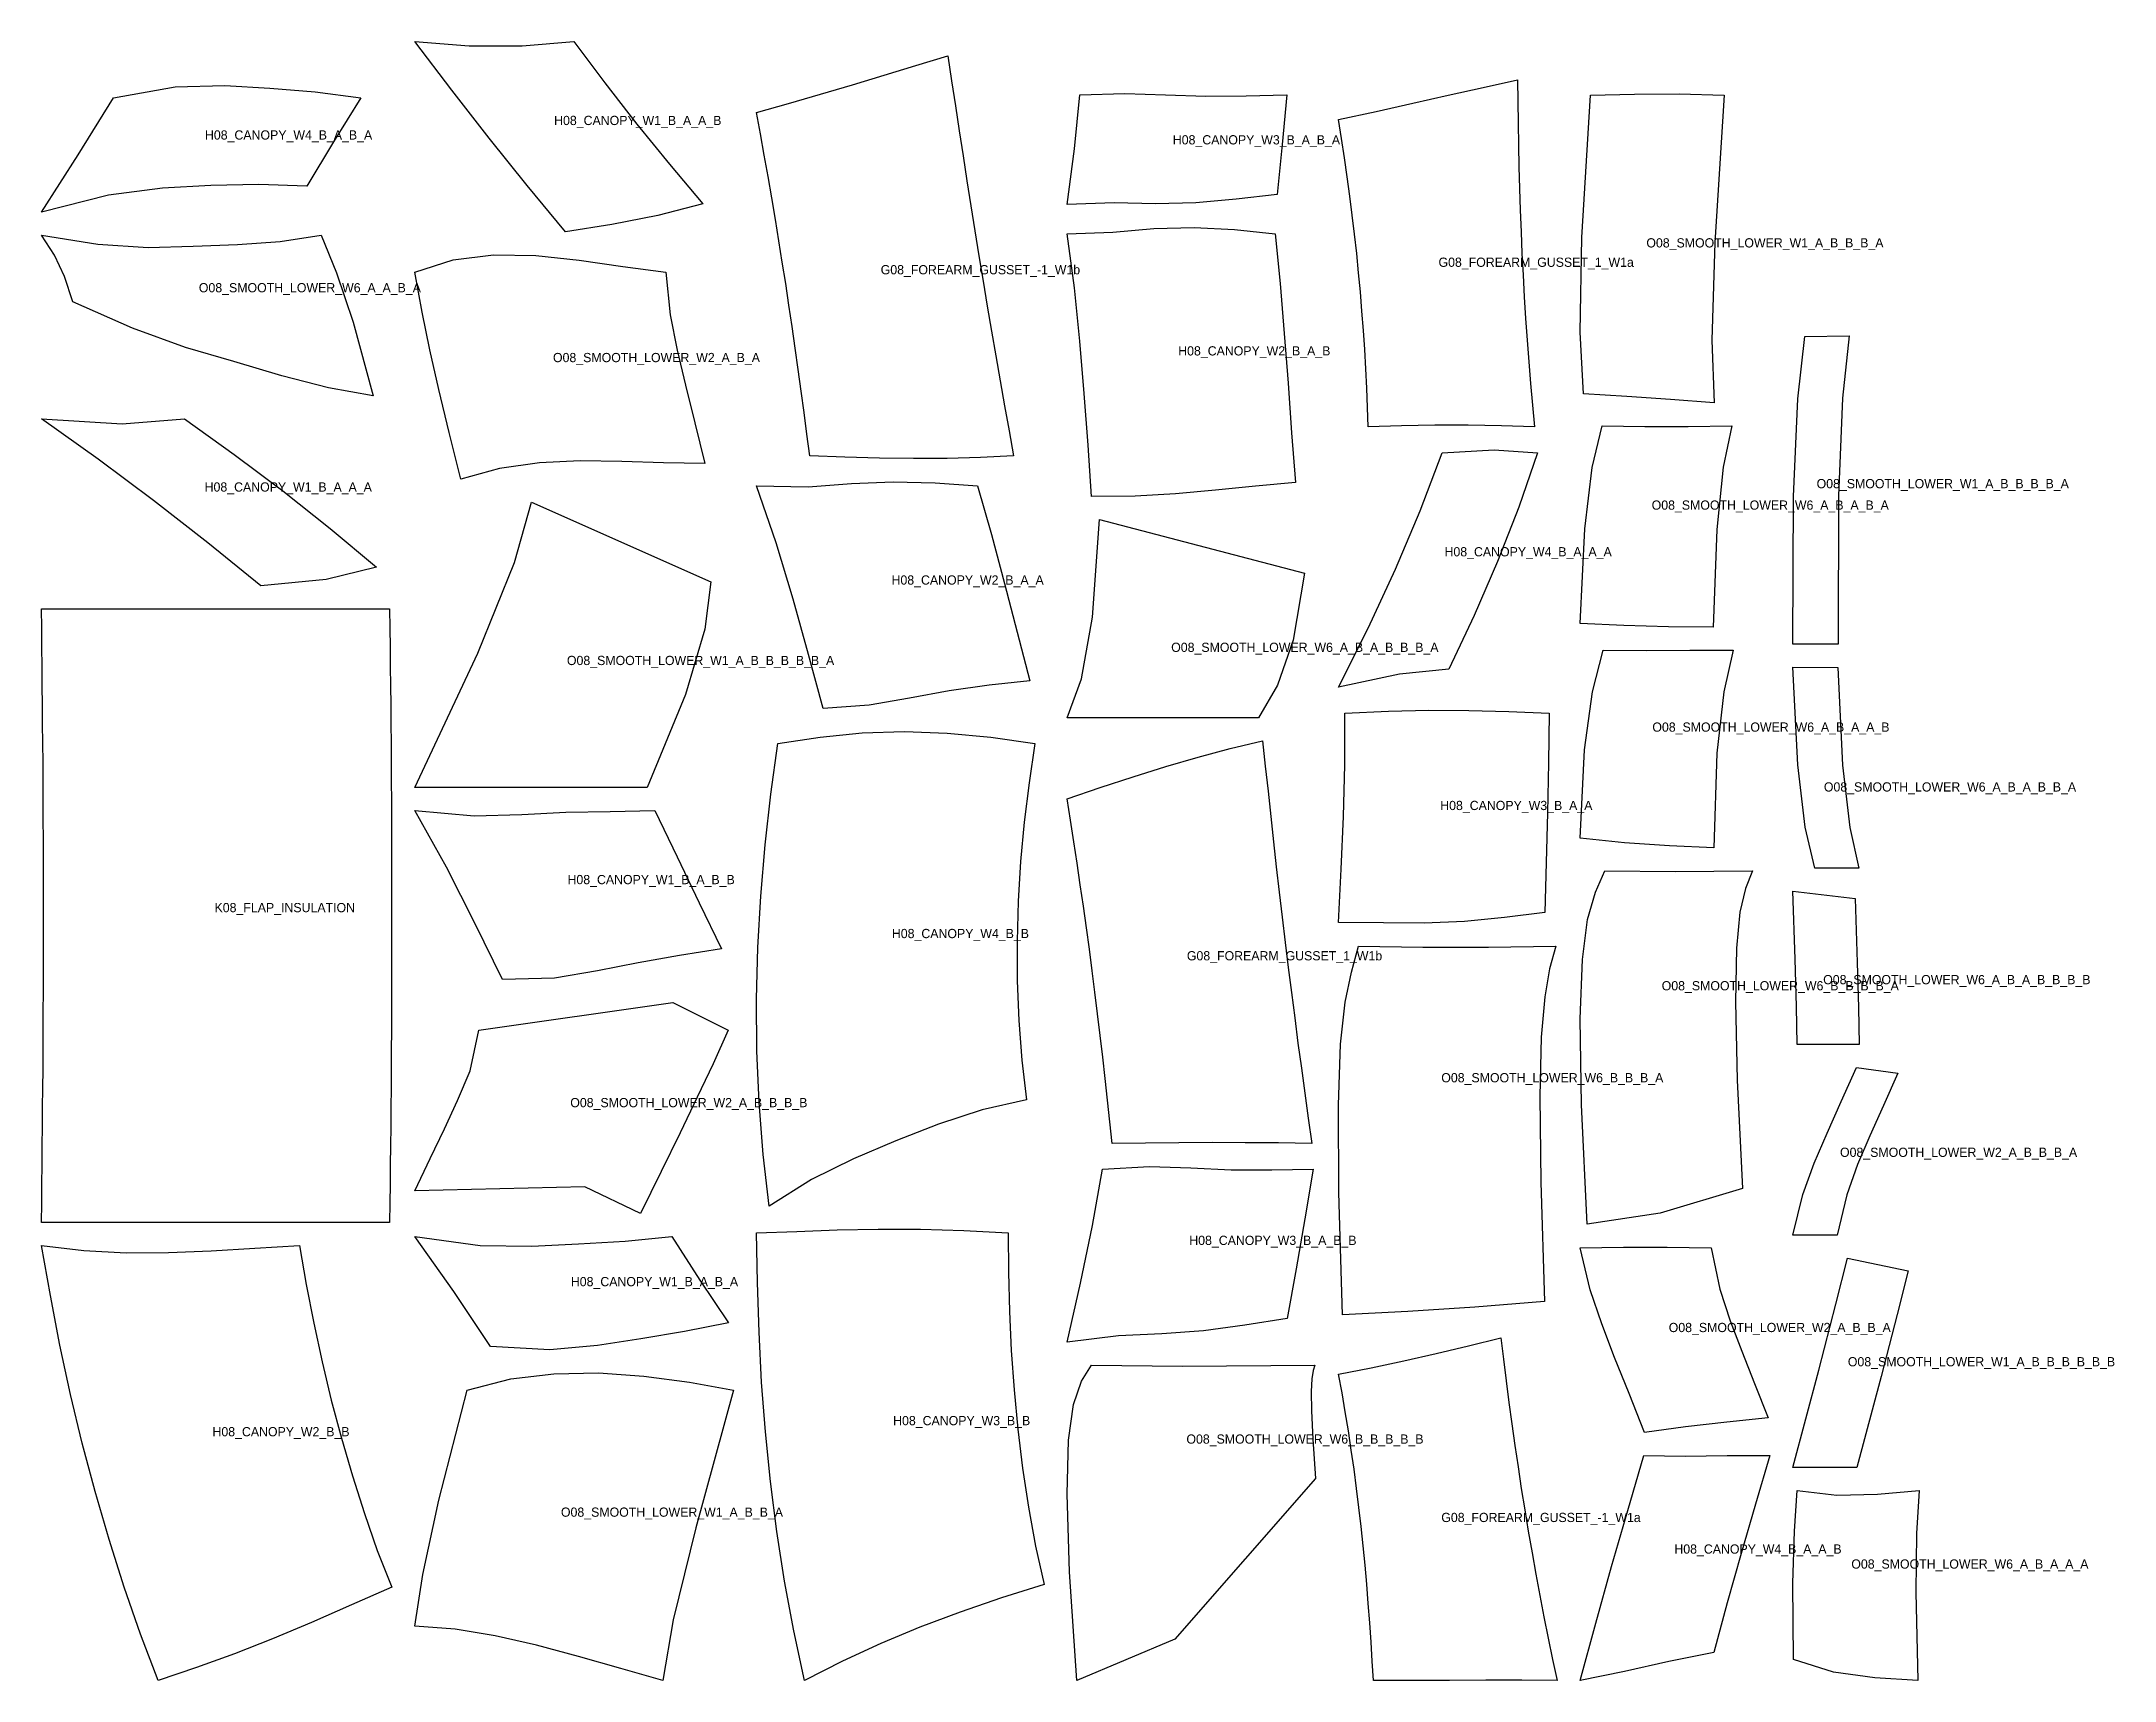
# Model space of a CAD drawing. Header units: millimetres. Extents: x 15 to 11830, y 15 to 1437.
# Drawn here: x 10032 to 11830, y 15 to 1437 of the extents above; entities that cross this region are included whole.
import ezdxf

# ---------------------------------------------------------------- set-up
doc = ezdxf.new("R2010")
doc.units = ezdxf.units.MM

msp = doc.modelspace()

# ---------------------------------------------------------------- texts
for s, p in [('H08_CANOPY_W1_B_A_A_B', (10476.7, 1364.5)), ('H08_CANOPY_W4_B_A_B_A', (10173.8, 1351.9)), ('H08_CANOPY_W3_B_A_B_A', (11013.4, 1347.7)), ('O08_SMOOTH_LOWER_W1_A_B_B_B_A', (11424.2, 1258.3)), ('G08_FOREARM_GUSSET_-1_W1b', (10760, 1235)), ('G08_FOREARM_GUSSET_1_W1a', (11243.9, 1241.5)), ('O08_SMOOTH_LOWER_W6_A_A_B_A', (10168.5, 1219.4)), ('H08_CANOPY_W2_B_A_B', (11018.1, 1164.6)), ('O08_SMOOTH_LOWER_W2_A_B_A', (10475.7, 1158.8)), ('H08_CANOPY_W1_B_A_A_A', (10173.5, 1046.5)), ('O08_SMOOTH_LOWER_W1_A_B_B_B_B_A', (11571.9, 1049.4)), ('O08_SMOOTH_LOWER_W6_A_B_A_B_A', (11428.8, 1030.8)), ('H08_CANOPY_W4_B_A_A_A', (11249.1, 990.3)), ('H08_CANOPY_W2_B_A_A', (10769.4, 965.8)), ('O08_SMOOTH_LOWER_W1_A_B_B_B_B_B_A', (10487.8, 896)), ('O08_SMOOTH_LOWER_W6_A_B_A_B_B_B_A', (11012, 907.4)), ('O08_SMOOTH_LOWER_W6_A_B_A_A_B', (11429.4, 838.2)), ('O08_SMOOTH_LOWER_W6_A_B_A_B_B_A', (11578.2, 786.3)), ('H08_CANOPY_W3_B_A_A', (11245.4, 770.2)), ('H08_CANOPY_W1_B_A_B_B', (10488.3, 705.9)), ('K08_FLAP_INSULATION', (10182.1, 681.6)), ('H08_CANOPY_W4_B_B', (10769.7, 659.1)), ('G08_FOREARM_GUSSET_1_W1b', (11025.6, 639.8)), ('O08_SMOOTH_LOWER_W6_B_B_B_B_A', (11437.5, 613.8)), ('O08_SMOOTH_LOWER_W6_A_B_A_B_B_B_B', (11577.6, 619.1)), ('O08_SMOOTH_LOWER_W6_B_B_B_A', (11246.3, 534)), ('O08_SMOOTH_LOWER_W2_A_B_B_B_B', (10490.7, 512.4)), ('O08_SMOOTH_LOWER_W2_A_B_B_B_A', (11592.2, 469.3)), ('H08_CANOPY_W3_B_A_B_B', (11027.7, 392.9)), ('H08_CANOPY_W1_B_A_B_A', (10491.2, 357.1)), ('O08_SMOOTH_LOWER_W2_A_B_B_A', (11443.6, 317.3)), ('O08_SMOOTH_LOWER_W1_A_B_B_B_B_B_B', (11599, 287.6)), ('H08_CANOPY_W2_B_B', (10180.3, 226.9)), ('H08_CANOPY_W3_B_B', (10770.8, 236.5)), ('O08_SMOOTH_LOWER_W6_B_B_B_B_B', (11025.2, 220.5)), ('O08_SMOOTH_LOWER_W1_A_B_B_A', (10482.6, 157.1)), ('G08_FOREARM_GUSSET_-1_W1a', (11246.3, 152.5)), ('H08_CANOPY_W4_B_A_A_B', (11448.5, 125.1)), ('O08_SMOOTH_LOWER_W6_A_B_A_A_A', (11602, 112.1))]:
    msp.add_text(s, height=8).set_placement(p)

# ---------------------------------------------------------------- linework, layer by layer
for points in [[(10355.9, 1437), (10403, 1433.2), (10449, 1433.3), (10493.8, 1437), (10520.8, 1401), (10548.5, 1365.4), (10576.8, 1330.5), (10605.8, 1296.2), (10566.6, 1286), (10526.8, 1278.1), (10486.7, 1272), (10453.2, 1312.2), (10420.2, 1353.2), (10387.9, 1394.9), (10355.9, 1437)], [(10698.5, 1077.6), (10696, 1096.3), (10693.5, 1115), (10691, 1133.6), (10688.5, 1152.3), (10685.9, 1171), (10683.2, 1189.6), (10680.4, 1208.2), (10677.6, 1226.9), (10674.6, 1245.5), (10671.7, 1264.1), (10668.6, 1282.7), (10665.5, 1301.3), (10662.3, 1319.8), (10659, 1338.4), (10655.7, 1356.9), (10652.2, 1375.5), (10680, 1383.3), (10707.7, 1391.3), (10735.4, 1399.5), (10763, 1407.9), (10790.6, 1416.3), (10818.2, 1424.7), (10821.5, 1402.9), (10824.8, 1381.2), (10828.1, 1359.5), (10831.4, 1337.7), (10834.8, 1316), (10838.2, 1294.3), (10841.7, 1272.6), (10845.2, 1250.9), (10848.8, 1229.2), (10852.4, 1207.5), (10856.1, 1185.8), (10859.8, 1164.2), (10863.6, 1142.5), (10867.4, 1120.9), (10871.3, 1099.2), (10875.3, 1077.6), (10846.6, 1076.2), (10817.8, 1075.3), (10788.5, 1075.1), (10758.9, 1075.5), (10728.9, 1076.3), (10698.5, 1077.6)], [(11183, 1102.8), (11182.3, 1119.5), (11181.6, 1136.2), (11180.8, 1152.9), (11179.9, 1169.7), (11178.8, 1186.4), (11177.5, 1203.1), (11176.2, 1219.7), (11174.6, 1236.4), (11172.9, 1253.1), (11171.1, 1269.7), (11169.1, 1286.3), (11167, 1302.9), (11164.7, 1319.5), (11162.3, 1336.1), (11159.8, 1352.7), (11157.1, 1369.2), (11189.8, 1376.3), (11221.5, 1383.4), (11252.2, 1390.4), (11282.5, 1397.2), (11312.5, 1403.8), (11312.8, 1384.9), (11313.1, 1366.1), (11313.3, 1347.2), (11313.7, 1328.4), (11314.2, 1309.6), (11314.8, 1290.7), (11315.5, 1271.9), (11316.3, 1253.1), (11317.2, 1234.3), (11318.3, 1215.4), (11319.5, 1196.6), (11320.7, 1177.8), (11322.2, 1159), (11323.7, 1140.3), (11325.4, 1121.5), (11327.3, 1102.8), (11298.4, 1103.6), (11269.6, 1104), (11240.7, 1104), (11211.9, 1103.5), (11183, 1102.8)], [(10094.6, 1388.1), (10148, 1397.6), (10191, 1398.9), (10230.2, 1396.6), (10269.5, 1393.3), (10308.9, 1388.1), (10285.4, 1350), (10262.1, 1311.6), (10220.6, 1313), (10178.8, 1312), (10136.9, 1309.8), (10090.2, 1303.7), (10032, 1288.9), (10063.8, 1338.6), (10094.6, 1388.1)], [(10932.8, 1390.8), (10971.9, 1392), (11007.2, 1390.6), (11042, 1389.5), (11077, 1389.8), (11112.2, 1390.8), (11108.2, 1347.6), (11104, 1304.2), (11068.5, 1300.1), (11033.3, 1297), (10998.3, 1296.3), (10962.4, 1297), (10921.7, 1295.7), (10928, 1343.8), (10932.8, 1390.8)], [(11375.6, 1390.5), (11413.9, 1391.4), (11452.7, 1391.6), (11491.8, 1390.5), (11483.5, 1262.6), (11481.1, 1178), (11483.1, 1123.5), (11445, 1126.5), (11407.2, 1129.1), (11369.8, 1131.4), (11366.8, 1184.8), (11368.2, 1266.9), (11375.6, 1390.5)], [(10032, 1268.9), (10080.9, 1261.2), (10124.4, 1258.2), (10163.5, 1259.4), (10201.9, 1260.8), (10239.1, 1263.6), (10274.5, 1268.9), (10288, 1236.4), (10302.3, 1193.4), (10319.6, 1129.5), (10281.1, 1136.5), (10240.5, 1147), (10198.9, 1159.5), (10156.9, 1171.5), (10110.8, 1188.3), (10059.2, 1211), (10052, 1233.2), (10043.3, 1251.5), (10032, 1268.9)], [(10921.7, 1270.1), (10961.5, 1271.7), (10996.9, 1274.8), (11031.8, 1275.7), (11066.9, 1273.8), (11102.2, 1270.1), (11106.4, 1226.9), (11110.1, 1183.7), (11113.4, 1140.6), (11116.5, 1097.5), (11119.8, 1054.5), (11085, 1051.2), (11050.3, 1047.8), (11015.7, 1044.6), (10980.8, 1042.4), (10942.9, 1042.2), (10939.9, 1086.8), (10936.5, 1131.7), (10932.6, 1177.1), (10928, 1223.2), (10921.7, 1270.1)], [(10355.9, 1236.9), (10389.2, 1247.7), (10424.2, 1252), (10460.8, 1251.3), (10498.4, 1247.3), (10536.3, 1241.9), (10573.7, 1236.9), (10577.5, 1199.9), (10583.5, 1169.3), (10590.7, 1138.8), (10598.8, 1106.1), (10607.5, 1070.9), (10571.5, 1071.4), (10535.4, 1072.6), (10499.4, 1073.1), (10463.9, 1071.5), (10429.4, 1066.5), (10395.8, 1057.3), (10385.7, 1097.7), (10376.6, 1135.2), (10368.8, 1169.6), (10362.1, 1202.3), (10355.9, 1236.9)], [(11551.2, 914.1), (11551.8, 1042.3), (11555.5, 1126.9), (11561.6, 1181), (11600.1, 1181.7), (11594.3, 1127.5), (11590.9, 1042.7), (11590.5, 914.1), (11551.2, 914.1)], [(10032, 1109.5), (10101.9, 1105.2), (10156, 1109.5), (10199, 1078.7), (10241.3, 1047.1), (10282.5, 1014.4), (10322.6, 980.8), (10279, 970.1), (10222.2, 964.7), (10176.4, 1002.1), (10129.3, 1038.7), (10081.2, 1074.7), (10032, 1109.5)], [(11385.8, 1103.5), (11423, 1103.1), (11460.5, 1103.1), (11498.3, 1103.5), (11490.9, 1067.8), (11485.2, 1013.6), (11482.1, 929), (11443.3, 929.3), (11404.8, 930.4), (11366.8, 932.2), (11370.8, 1014.2), (11377.3, 1067.3), (11385.8, 1103.5)], [(11247.2, 1080), (11292.2, 1082.8), (11329.8, 1080), (11313.5, 1032.9), (11295.2, 985.8), (11274.9, 939), (11252.9, 892.4), (11210.1, 888), (11157.1, 876.8), (11182.8, 928), (11206.6, 979.1), (11228.1, 1029.8), (11247.2, 1080)], [(10652.2, 1051.6), (10697.2, 1050.5), (10734.8, 1053.4), (10770.8, 1055.1), (10807.2, 1054), (10844, 1051.6), (10856, 1009.2), (10867.3, 966.8), (10878.3, 924.5), (10889.3, 882.4), (10854.1, 878.5), (10819.3, 873.6), (10784.9, 867.3), (10749.9, 861.1), (10710.2, 858.4), (10697.5, 905.2), (10684, 953.1), (10669.2, 1002), (10652.2, 1051.6)], [(10355.9, 789.7), (10410.5, 906.3), (10442.2, 985), (10457.1, 1037.3), (10612.5, 968.1), (10607.5, 927.2), (10590.8, 870.6), (10557.5, 789.7), (10355.9, 789.7)], [(10921.7, 850.2), (10934.2, 884), (10943.7, 937.6), (10949.7, 1022.2), (11127.5, 975.8), (11117.7, 917.6), (11104.2, 878.7), (11087.6, 850.2), (10921.7, 850.2)], [(10032, 944.7), (10057.1, 944.7), (10082.3, 944.7), (10107.5, 944.7), (10132.6, 944.7), (10157.8, 944.7), (10183, 944.7), (10208.2, 944.7), (10233.3, 944.7), (10258.5, 944.7), (10283.7, 944.7), (10308.8, 944.7), (10334, 944.7), (10334.2, 928.1), (10334.4, 911.4), (10334.6, 894.8), (10334.8, 878.1), (10334.9, 861.5), (10335.1, 844.9), (10335.2, 828.2), (10335.3, 811.6), (10335.4, 795), (10335.5, 778.3), (10335.6, 761.7), (10335.6, 745.1), (10335.7, 728.4), (10335.7, 711.8), (10335.7, 695.2), (10335.7, 678.6), (10335.7, 661.9), (10335.7, 645.3), (10335.7, 628.7), (10335.6, 612.1), (10335.6, 595.4), (10335.5, 578.8), (10335.4, 562.2), (10335.3, 545.5), (10335.2, 528.9), (10335.1, 512.3), (10334.9, 495.6), (10334.8, 479), (10334.6, 462.4), (10334.4, 445.7), (10334.2, 429.1), (10334, 412.4), (10308.8, 412.4), (10283.7, 412.4), (10258.5, 412.4), (10233.3, 412.4), (10208.2, 412.4), (10183, 412.4), (10157.8, 412.4), (10132.6, 412.4), (10107.5, 412.4), (10082.3, 412.4), (10057.1, 412.4), (10032, 412.4), (10032.2, 429.1), (10032.4, 445.7), (10032.5, 462.4), (10032.7, 479), (10032.9, 495.6), (10033, 512.3), (10033.1, 528.9), (10033.3, 545.5), (10033.4, 562.2), (10033.4, 578.8), (10033.5, 595.4), (10033.6, 612.1), (10033.6, 628.7), (10033.7, 645.3), (10033.7, 661.9), (10033.7, 678.6), (10033.7, 695.2), (10033.7, 711.8), (10033.6, 728.4), (10033.6, 745.1), (10033.5, 761.7), (10033.4, 778.3), (10033.4, 795), (10033.3, 811.6), (10033.1, 828.2), (10033, 844.9), (10032.9, 861.5), (10032.7, 878.1), (10032.5, 894.8), (10032.4, 911.4), (10032.2, 928.1), (10032, 944.7)], [(11386.7, 909), (11424.2, 908.6), (11462, 908.9), (11499.5, 909), (11491.3, 872.7), (11485.4, 819.5), (11482.7, 737.5), (11444.3, 739.2), (11405.3, 741.9), (11366.8, 745.9), (11370.5, 822.4), (11377.4, 872.9), (11386.7, 909)], [(11570.4, 719.9), (11562.1, 755.4), (11555.5, 809.5), (11551.2, 894.1), (11590.3, 893.9), (11594.3, 809.2), (11600.6, 755.1), (11608.5, 719.9), (11570.4, 719.9)], [(11162.6, 854.2), (11200.4, 856), (11235.4, 856.8), (11270.2, 856.5), (11305, 855.6), (11339.9, 854.2), (11339.4, 811.1), (11338.5, 767.9), (11337.3, 724.7), (11336.1, 681.4), (11301.1, 677), (11266.3, 673.6), (11231.5, 672.1), (11196.2, 672.4), (11157.1, 672.8), (11159.5, 719), (11161.4, 764.5), (11162.7, 809.5), (11162.6, 854.2)], [(10670.8, 827.9), (10707.5, 833.5), (10744, 837.3), (10780.6, 838.4), (10817.8, 837), (10855.5, 833.4), (10893.8, 827.9), (10888.7, 793.9), (10884.5, 759.7), (10881.4, 725.5), (10879.3, 691.1), (10878.3, 656.6), (10878.4, 622.1), (10879.8, 587.5), (10882.4, 553.1), (10886.5, 518.8), (10847.9, 510.1), (10810.1, 497.8), (10773.1, 483.2), (10736.5, 467.7), (10699.9, 449.6), (10663.2, 426.7), (10658, 471.5), (10654.5, 516.4), (10652.6, 561.3), (10652.2, 606.2), (10653.3, 651), (10655.9, 695.6), (10659.7, 740), (10664.8, 784.1), (10670.8, 827.9)], [(10960.8, 481), (10958.7, 499.7), (10956.7, 518.5), (10954.7, 537.2), (10952.6, 555.9), (10950.4, 574.7), (10948.1, 593.4), (10945.8, 612.1), (10943.4, 630.7), (10941, 649.4), (10938.4, 668.1), (10935.8, 686.8), (10933.1, 705.4), (10930.4, 724.1), (10927.6, 742.7), (10924.7, 761.3), (10921.7, 779.9), (10950.5, 789.7), (10979, 799.1), (11007.3, 808), (11035.3, 816.2), (11063.3, 823.5), (11091.2, 830.2), (11093.6, 808.3), (11096, 786.5), (11098.3, 764.6), (11100.8, 742.7), (11103.2, 720.9), (11105.8, 699.1), (11108.3, 677.2), (11111, 655.4), (11113.6, 633.6), (11116.4, 611.8), (11119.2, 589.9), (11122, 568.1), (11124.9, 546.4), (11127.8, 524.6), (11130.8, 502.8), (11133.9, 481), (11105.1, 481.4), (11076.2, 481.6), (11047.4, 481.7), (11018.5, 481.6), (10989.6, 481.3), (10960.8, 481)], [(10355.9, 769.7), (10407.2, 765.2), (10448.6, 766.5), (10486.8, 768.5), (10525.2, 769.1), (10564.1, 769.7), (10583.5, 729.6), (10602.6, 689.6), (10621.8, 649.8), (10585.4, 644), (10549.5, 637.8), (10514.2, 630.6), (10477, 624.4), (10432, 623.2), (10408.3, 671.5), (10383.3, 720.6), (10355.9, 769.7)], [(11388.2, 717.5), (11449.1, 716.9), (11516.4, 717.5), (11510.3, 702.3), (11505.4, 681.6), (11502.4, 650.4), (11501.4, 603.7), (11503.1, 536), (11507.6, 441.8), (11436.3, 420.6), (11372.9, 411), (11368, 514.6), (11366.8, 589), (11368.7, 640.5), (11373.2, 675.2), (11380, 698.9), (11388.2, 717.5)], [(11555.1, 566.8), (11554.5, 599.8), (11553.4, 640.9), (11551.2, 699.9), (11605.2, 693.6), (11607.2, 638.1), (11608.3, 598.9), (11608.7, 566.8), (11555.1, 566.8)], [(11174.6, 652.1), (11230.4, 651.3), (11287.4, 651.4), (11345.7, 652.1), (11340.3, 632.5), (11336, 608.2), (11333, 573.3), (11331.8, 521.8), (11332.6, 447.4), (11335.7, 343.8), (11275.5, 339), (11217.3, 335.1), (11160.5, 332.4), (11157.4, 438.3), (11157.1, 514.3), (11159, 567.2), (11162.9, 603.4), (11168.3, 629.6), (11174.6, 652.1)], [(10411.3, 579.3), (10579.7, 603.2), (10627.8, 579.3), (10614.6, 549.9), (10600.9, 521.2), (10585.9, 490.3), (10569.5, 456.6), (10551.7, 420.1), (10503.4, 443.4), (10355.9, 439.9), (10369.2, 467.8), (10381.6, 493.6), (10393, 518.1), (10403.8, 544), (10411.3, 579.3)], [(11551.2, 401.3), (11559.9, 436.8), (11569.9, 463.9), (11581, 489.8), (11593.2, 517.3), (11606.4, 546.8), (11642.4, 542), (11629.8, 513.9), (11618.1, 487.7), (11607.5, 462.8), (11598, 436.4), (11589.7, 401.3), (11551.2, 401.3)], [(10952.5, 458.6), (10993.2, 461), (11029.1, 459.7), (11064.1, 458.2), (11099.4, 458.2), (11135.2, 458.6), (11128, 415.5), (11120.3, 372.3), (11112.5, 329), (11076, 323.4), (11039.9, 318.5), (11004, 315.9), (10966.3, 314), (10921.7, 308.5), (10933.2, 359.7), (10943.7, 409.7), (10952.5, 458.6)], [(10355.9, 400.1), (10412.4, 392.4), (10457.4, 391.9), (10497.9, 393.9), (10538.4, 396.3), (10578.8, 400.1), (10603.2, 362.5), (10628, 325.4), (10589.9, 317.9), (10551.9, 311.6), (10514.2, 305.6), (10473, 301.9), (10421.6, 304.9), (10389.8, 352.6), (10355.9, 400.1)], [(10652.2, 403.5), (10687.2, 404.6), (10722.3, 405.9), (10757.8, 406.7), (10794.5, 406.6), (10832.2, 405.5), (10870.5, 403.5), (10870.8, 369.4), (10871.6, 335.3), (10873.3, 301.2), (10875.7, 267.2), (10878.9, 233.2), (10883.1, 199.2), (10888.1, 165.4), (10894.2, 131.7), (10901.7, 98.2), (10864.7, 86.7), (10828.9, 74.4), (10794, 61.3), (10760.2, 47.2), (10727, 31.7), (10693.8, 15), (10684.5, 58), (10676.6, 101.2), (10669.9, 144.4), (10664.4, 187.6), (10660, 230.8), (10656.7, 274), (10654.5, 317.2), (10653.1, 360.4), (10652.2, 403.5)], [(10032, 392.4), (10068.8, 388.2), (10105.5, 386.1), (10142.1, 386.3), (10179.3, 387.7), (10217.1, 390), (10255.7, 392.4), (10261.6, 358.6), (10268.1, 325), (10275.4, 291.5), (10283.4, 258.3), (10292.2, 225.3), (10301.7, 192.5), (10312.1, 160), (10323.3, 127.8), (10335.9, 96.1), (10300.8, 80.7), (10266.3, 65.5), (10232.5, 51.2), (10199.4, 38.2), (10166.5, 26.2), (10133.3, 15), (10117.9, 55.3), (10103.8, 96.1), (10090.6, 137.3), (10078.5, 178.9), (10067.3, 220.9), (10057.2, 263.2), (10048, 306), (10039.7, 349.1), (10032, 392.4)], [(11366.8, 390.3), (11404.3, 391), (11442.2, 391), (11480.4, 390.3), (11487.9, 354.6), (11496.9, 327.1), (11506.9, 300.7), (11518, 272.8), (11530, 242.8), (11494, 239.1), (11458.2, 235), (11422.6, 230.3), (11409.2, 264.1), (11396.7, 295.4), (11385.5, 324.6), (11375.4, 354.1), (11366.8, 390.3)], [(11551.2, 199.8), (11573.7, 284.2), (11588.7, 341.4), (11598.7, 381.3), (11651.3, 370.5), (11641.8, 332.5), (11627.8, 278.8), (11606.7, 199.8), (11551.2, 199.8)], [(11187.6, 15), (11186.4, 31.7), (11185.4, 48.4), (11184.3, 65.1), (11183, 81.8), (11181.7, 98.5), (11180.2, 115.2), (11178.6, 131.8), (11176.8, 148.5), (11174.9, 165.1), (11172.8, 181.7), (11170.6, 198.3), (11168.2, 214.9), (11165.7, 231.5), (11163, 248), (11160.2, 264.5), (11157.1, 280.9), (11185.4, 286.3), (11213.7, 292.3), (11241.8, 298.8), (11269.8, 305.5), (11297.9, 312.4), (11300.3, 293.7), (11302.6, 275), (11305, 256.3), (11307.5, 237.6), (11310.1, 219), (11312.9, 200.3), (11315.7, 181.7), (11318.7, 163.1), (11321.8, 144.5), (11325, 125.9), (11328.4, 107.4), (11331.8, 88.9), (11335.4, 70.4), (11339.1, 51.9), (11342.8, 33.4), (11346.8, 15), (11316.1, 15.2), (11285, 15.2), (11253.5, 15.1), (11221, 15.1), (11187.6, 15)], [(10943, 288.5), (11021.8, 287.8), (11136.5, 288.5), (11135.1, 284), (11134, 276.9), (11133.5, 265.8), (11133.8, 249), (11134.8, 224.4), (11137.1, 190.2), (11015.2, 50.8), (10930, 15), (10923.8, 109.2), (10921.7, 176.8), (10923, 223.5), (10927.3, 254.5), (10934.2, 274.7), (10943, 288.5)], [(10401.2, 267), (10439, 276.7), (10476.4, 281.2), (10515.1, 281.9), (10554.6, 279.2), (10594, 274), (10632.2, 267), (10599.7, 147.4), (10580.1, 67.7), (10570.9, 15), (10534.6, 25.5), (10497.8, 36), (10461.3, 45.7), (10425.6, 53.8), (10390.8, 59.5), (10355.9, 62.1), (10362.9, 106.9), (10376.7, 171.6), (10401.2, 267)], [(11421.9, 210.3), (11457.8, 209.6), (11494.2, 210.1), (11531.2, 210.3), (11518.8, 167.9), (11506.5, 125.3), (11494.3, 82.4), (11482.7, 39.3), (11443.8, 31.5), (11405.3, 22.9), (11366.8, 15), (11380.3, 64.7), (11394.1, 113.9), (11408, 162.4), (11421.9, 210.3)], [(11554.9, 179.8), (11589.5, 175.8), (11624.7, 176.7), (11660.9, 179.8), (11658.6, 142.6), (11657.9, 91.6), (11659.8, 15), (11622.4, 17.4), (11586.6, 22.3), (11551.9, 33.2), (11551.2, 99.4), (11552.8, 144.6), (11554.9, 179.8)]]:
    msp.add_lwpolyline(points, close=True)

msp.set_redraw_order([(e.dxf.handle, doc.entitydb.next_handle()) for e in msp.query("TEXT MTEXT ATTDEF DIMENSION ARC_DIMENSION")])  # texts and dimensions are drawn at this point

doc.saveas('drawing.dxf')
